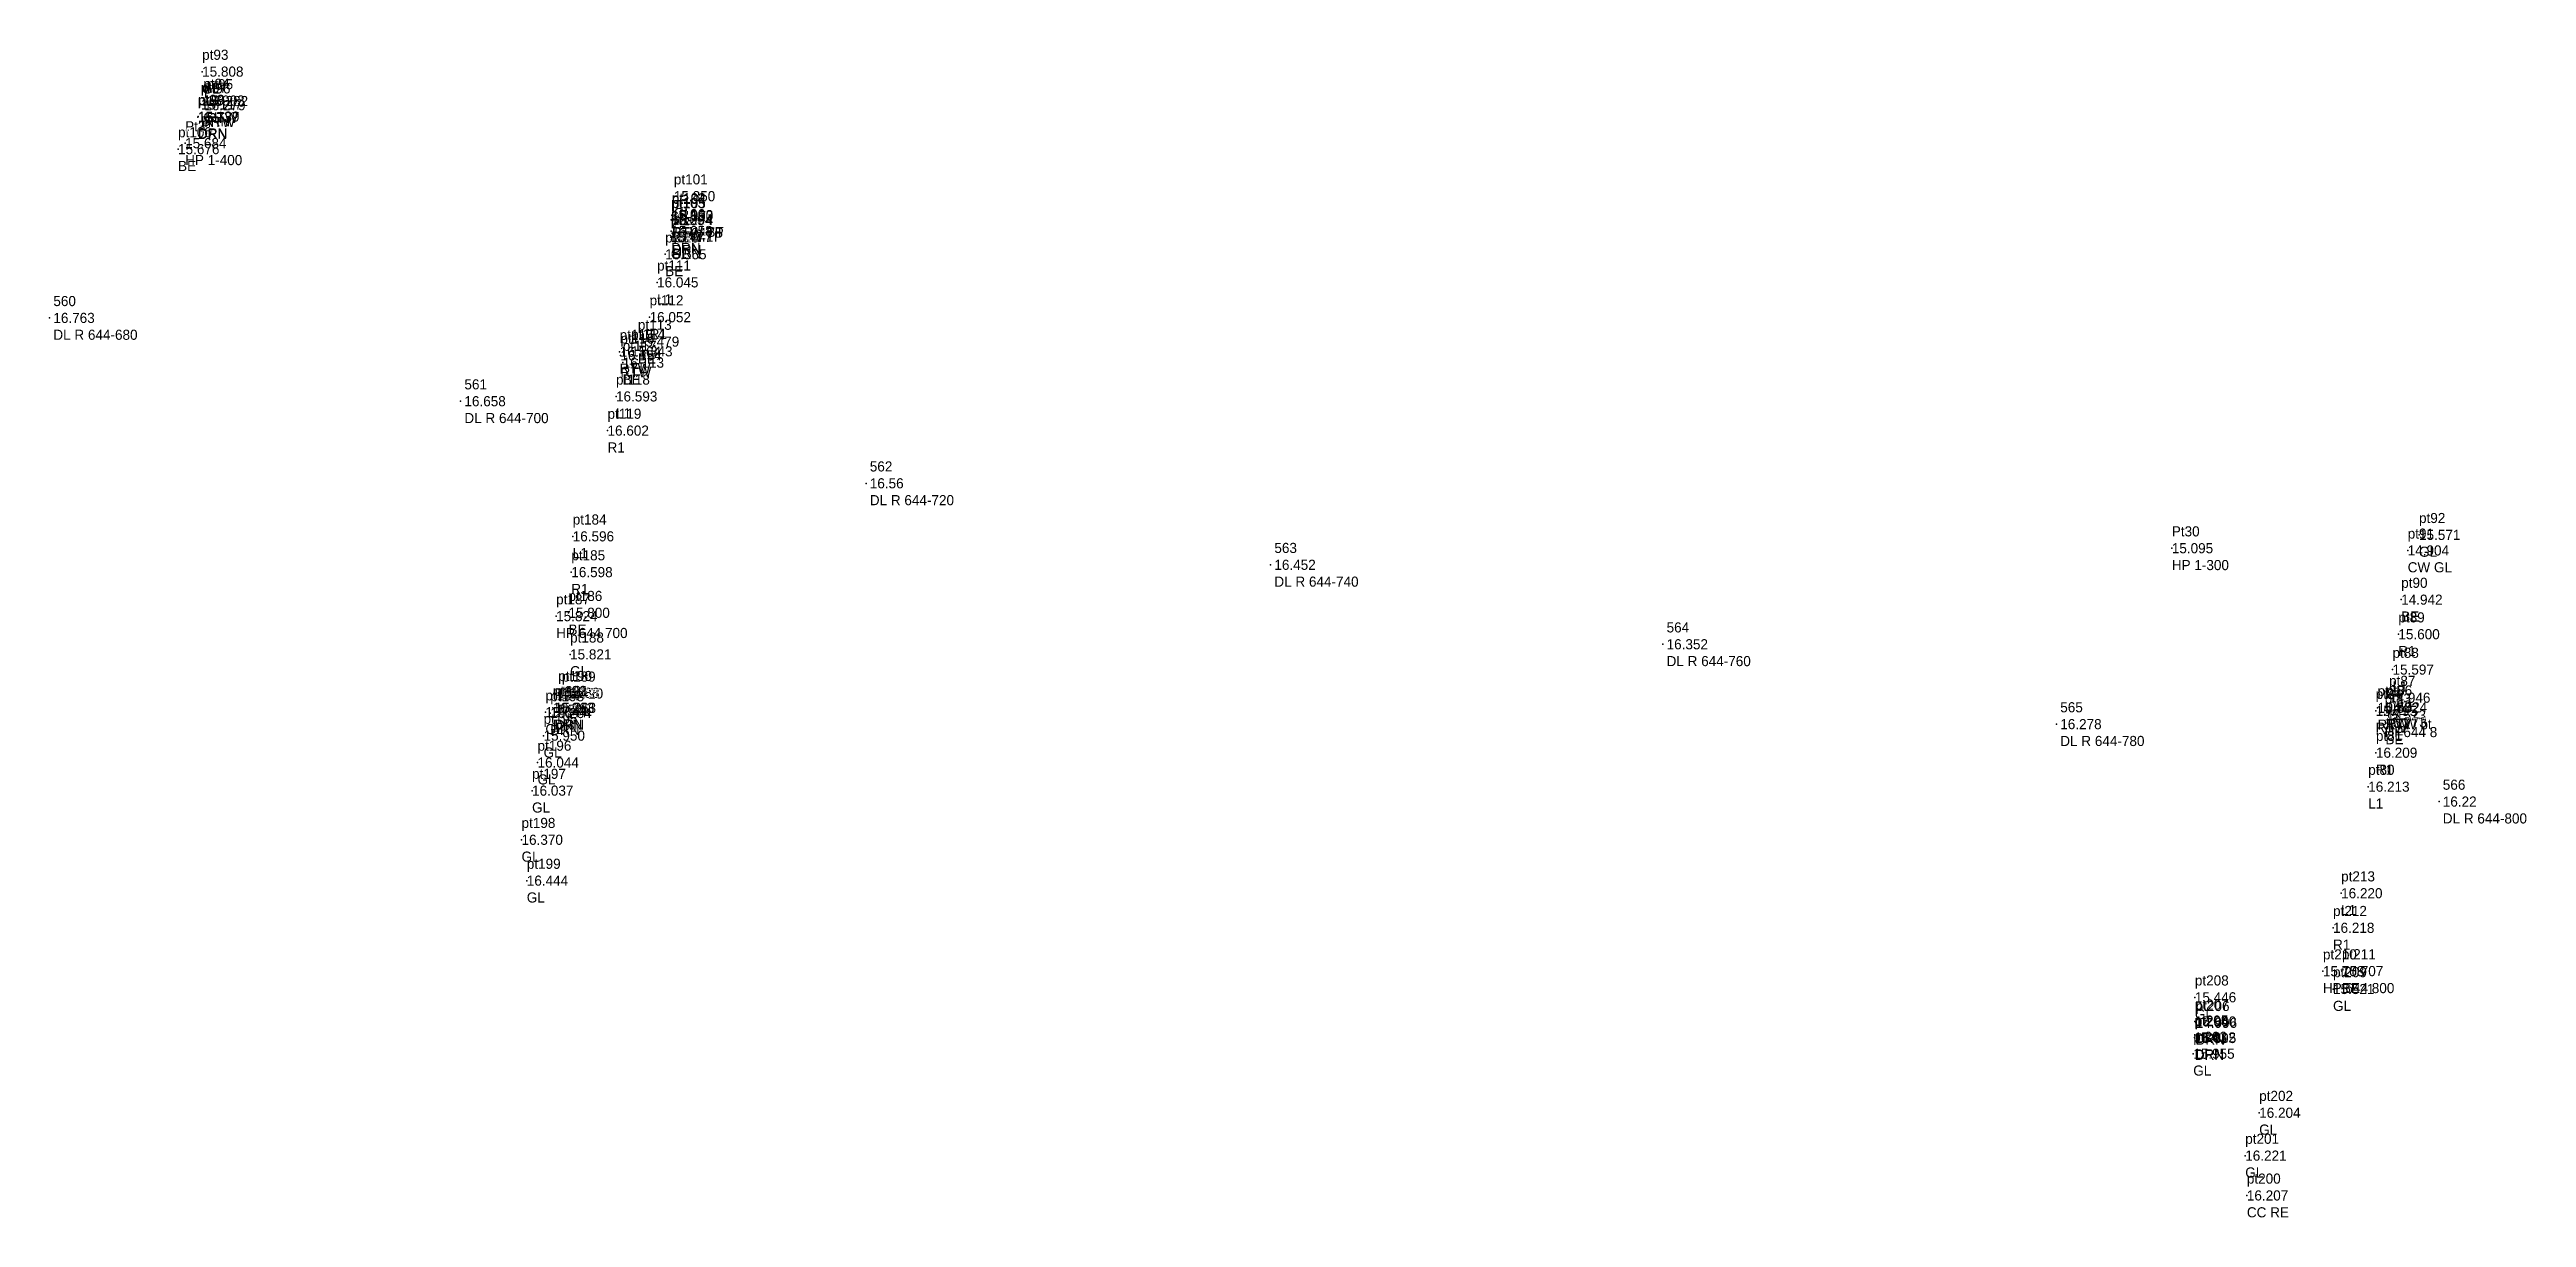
# Model space of a CAD drawing. Header units: metres. Extents: x 169978 to 830021, y 964681 to 1014880.
# Drawn here: x 178267.3 to 178389.7, y 975471.7 to 975529.5 of the extents above; entities that cross this region are included whole.
import ezdxf

# ---------------------------------------------------------------- set-up
doc = ezdxf.new("R2010")
doc.units = ezdxf.units.M

msp = doc.modelspace()

# ---------------------------------------------------------------- texts
at = {"layer": 'MDU TO TCNMEJ TO TN CS 644 500 To 645 700 UL & DL_SurveyPoint', "color": 7, "char_height": 0.5, "attachment_point": 4}
for s, insert, width in [('pt93\\P15.808\\PGL', (178274.83, 975528.4, 15.81), 3), ('pt98\\P15.139\\PDRN', (178274.63, 975526.18, 15.14), 3), ('pt99\\P15.737\\PDRN', (178274.62, 975526.15, 15.74), 3), ('pt97\\P15.117\\PDRN', (178274.77, 975526.78, 15.12), 3), ('pt94\\P15.903\\PGL', (178274.89, 975526.97, 15.9), 3), ('pt96\\P16.279\\PRTW', (178274.93, 975526.74, 16.28), 3), ('pt95\\P16.282\\PRTW', (178275.06, 975526.95, 16.28), 3), ('pt100\\P15.676\\PBE', (178273.64, 975524.57, 15.68), 3), ('pt102\\P15.933\\PRTW BT', (178298.05, 975521.31, 15.93), 3.5), ('pt104\\P16.190\\PRTW TP', (178298.05, 975521.28, 16.19), 3.5), ('pt101\\P15.850\\PGL', (178298.15, 975522.24, 15.85), 3), ('pt109\\P15.477\\PGL', (178298, 975520.22, 15.48), 3), ('pt103\\P16.204\\PRTW TP', (178298.02, 975521.08, 16.2), 3.5), ('pt106\\P15.058\\PDRN', (178298.02, 975520.52, 15.06), 3), ('pt105\\P15.084\\PDRN', (178298.05, 975521.06, 15.08), 3), ('pt107\\P15.647\\PDRN', (178298.06, 975520.42, 15.65), 3), ('pt108\\P15.641\\PDRN', (178298.06, 975520.24, 15.64), 3), ('pt110\\P15.565\\PBE', (178297.72, 975519.37, 15.56), 3), ('pt111\\P16.045\\PL1', (178297.32, 975517.98, 16.05), 3), ('pt112\\P16.052\\PR1', (178296.95, 975516.26, 16.05), 3), ('pt113\\P15.479\\PBE', (178296.37, 975515.05, 15.48), 3), ('pt115\\P16.164\\PRTW ', (178295.47, 975514.55, 16.16), 3), ('pt116\\P16.154\\PRTW ', (178295.51, 975514.37, 16.15), 3), ('pt117\\P16.113\\PBE', (178295.62, 975514.01, 16.11), 3), ('pt114\\P15.343\\PFL', (178296.04, 975514.57, 15.34), 3), ('pt118\\P16.593\\PL1', (178295.29, 975512.34, 16.59), 3), ('pt119\\P16.602\\PR1', (178294.87, 975510.65, 16.6), 3), ('pt184\\P16.596\\PL1', (178293.15, 975505.42, 16.6), 3), ('pt92\\P15.571\\PGL', (178384.42, 975505.49, 15.57), 3), ('pt91\\P14.904\\PCW GL', (178383.86, 975504.72, 14.9), 3), ('pt185\\P16.598\\PR1', (178293.08, 975503.65, 16.6), 3), ('pt186\\P15.800\\PBE', (178292.94, 975501.64, 15.8), 3), ('pt90\\P14.942\\PBE', (178383.54, 975502.29, 14.94), 3), ('pt187\\P15.824\\PHP 644 700', (178292.33, 975501.47, 15.82), 5.5), ('pt89\\P15.600\\PR1', (178383.4, 975500.58, 15.6), 3), ('pt188\\P15.821\\PGL', (178293.02, 975499.58, 15.82), 3), ('pt88\\P15.597\\PL1', (178383.11, 975498.83, 15.6), 3), ('pt194\\P15.644\\PGL', (178291.8, 975496.72, 15.64), 3), ('pt193\\P16.264\\PDRN', (178292.04, 975496.68, 16.26), 3), ('pt192\\P16.263\\PDRN', (178292.17, 975496.94, 16.26), 3), ('pt191\\P15.263\\PDRN', (178292.26, 975496.94, 15.26), 3), ('pt190\\P15.288\\PDRN', (178292.43, 975497.68, 15.29), 3), ('pt189\\P15.720\\PDRN', (178292.61, 975497.65, 15.72), 3), ('pt84\\P15.795\\PRTW', (178382.28, 975496.79, 15.79), 3), ('pt85\\P15.802\\PRTW', (178382.37, 975496.94, 15.8), 3), ('pt86\\P14.824\\PRTW bt', (178382.78, 975496.96, 14.82), 3.5), ('pt87\\P14.946\\PBE', (178382.94, 975497.44, 14.95), 3), ('pt195\\P15.950\\PGL', (178291.71, 975495.56, 15.95), 3), ('pt83\\P15.523\\PHP644 8', (178382.72, 975496.57, 15.52), 4), ('pt82\\P15.773\\PBE', (178382.76, 975496.22, 15.77), 3), ('pt196\\P16.044\\PGL', (178291.41, 975494.23, 16.04), 3), ('pt81\\P16.209\\PR1', (178382.29, 975494.72, 16.21), 3), ('pt80\\P16.213\\PL1', (178381.91, 975493.04, 16.21), 3), ('pt197\\P16.037\\PGL', (178291.14, 975492.84, 16.04), 3), ('pt198\\P16.370\\PGL', (178290.62, 975490.41, 16.37), 3), ('pt199\\P16.444\\PGL', (178290.88, 975488.39, 16.44), 3), ('pt213\\P16.220\\PL1', (178380.57, 975487.77, 16.22), 3), ('pt212\\P16.218\\PR1', (178380.17, 975486.06, 16.22), 3), ('pt210\\P15.708\\PHP 644 800', (178379.67, 975483.91, 15.71), 5.5), ('pt211\\P15.707\\PBE', (178380.61, 975483.92, 15.71), 3), ('pt208\\P15.446\\PGL', (178373.34, 975482.62, 15.45), 3), ('pt209\\P15.521\\PGL', (178380.17, 975483.03, 15.52), 3), ('pt207\\P15.360\\PDRN', (178373.34, 975481.43, 15.36), 3), ('pt206\\P14.996\\PDRN', (178373.38, 975481.36, 15), 3), ('pt203\\P15.955\\PGL', (178373.26, 975479.83, 15.96), 3), ('pt205\\P15.012\\PDRN', (178373.32, 975480.64, 15.01), 3), ('pt204\\P15.895\\PDRN', (178373.34, 975480.61, 15.89), 3), ('pt202\\P16.204\\PGL', (178376.52, 975476.91, 16.2), 3), ('pt201\\P16.221\\PGL', (178375.83, 975474.79, 16.22), 3), ('pt200\\P16.207\\PCC RE', (178375.91, 975472.82, 16.21), 3)]:
    msp.add_mtext(s, dxfattribs=dict(at, insert=insert, width=width))
at = {"layer": 'MDU TO TN 3MVN TOMLMR  CH 0-400 TO 5-800_SurveyPoint', "color": 7, "char_height": 0.5, "width": 4.5, "attachment_point": 4}
for s, insert in [('Pt31\\P15.684\\PHP 1-400', (178273.99, 975524.86, 15.68)), ('Pt30\\P15.095\\PHP 1-300', (178372.2, 975504.83, 15.1))]:
    msp.add_mtext(s, dxfattribs=dict(at, insert=insert))
at = {"layer": 'MEJ TO TN CH635-600 TOCH647-200_Survey', "char_height": 0.5, "width": 6.5, "attachment_point": 4}
for s, insert in [(' 560\\P 16.763\\P DL R 644-680', (178267.29, 975516.22, 16.76)), (' 561\\P 16.658\\P DL R 644-700', (178287.61, 975512.1, 16.66)), (' 562\\P 16.56\\P DL R 644-720', (178307.65, 975508.04, 16.56)), (' 563\\P 16.452\\P DL R 644-740', (178327.65, 975504.01, 16.45)), (' 564\\P 16.352\\P DL R 644-760', (178347.04, 975500.08, 16.35)), (' 565\\P 16.278\\P DL R 644-780', (178366.5, 975496.13, 16.28)), (' 566\\P 16.22\\P DL R 644-800', (178385.41, 975492.3, 16.22))]:
    msp.add_mtext(s, dxfattribs=dict(at, insert=insert))

# ---------------------------------------------------------------- linework, layer by layer
at = {"layer": 'MDU TO TCNMEJ TO TN CS 644 500 To 645 700 UL & DL_SurveyPoint'}
for p in [(178274.83, 975528.4, 15.81), (178274.62, 975526.15, 15.74), (178274.63, 975526.18, 15.14), (178274.77, 975526.78, 15.12), (178274.89, 975526.97, 15.9), (178274.93, 975526.74, 16.28), (178275.06, 975526.95, 16.28), (178273.64, 975524.57, 15.68), (178298.15, 975522.24, 15.85), (178298.02, 975521.08, 16.2), (178298.05, 975521.31, 15.93), (178298.05, 975521.28, 16.19), (178298.05, 975521.06, 15.08), (178298, 975520.22, 15.48), (178298.02, 975520.52, 15.06), (178298.06, 975520.42, 15.65), (178298.06, 975520.24, 15.64), (178297.72, 975519.37, 15.56), (178297.32, 975517.98, 16.05), (178296.95, 975516.26, 16.05), (178296.37, 975515.05, 15.48), (178295.47, 975514.55, 16.16), (178295.51, 975514.37, 16.15), (178295.62, 975514.01, 16.11), (178296.04, 975514.57, 15.34), (178295.29, 975512.34, 16.59), (178294.87, 975510.65, 16.6), (178293.15, 975505.42, 16.6), (178384.42, 975505.49, 15.57), (178383.86, 975504.72, 14.9), (178293.08, 975503.65, 16.6), (178292.33, 975501.47, 15.82), (178292.94, 975501.64, 15.8), (178383.54, 975502.29, 14.94), (178383.4, 975500.58, 15.6), (178293.02, 975499.58, 15.82), (178383.11, 975498.83, 15.6), (178291.8, 975496.72, 15.64), (178292.04, 975496.68, 16.26), (178292.17, 975496.94, 16.26), (178292.26, 975496.94, 15.26), (178292.43, 975497.68, 15.29), (178292.61, 975497.65, 15.72), (178382.28, 975496.79, 15.79), (178382.37, 975496.94, 15.8), (178382.72, 975496.57, 15.52), (178382.78, 975496.96, 14.82), (178382.94, 975497.44, 14.95), (178291.71, 975495.56, 15.95), (178382.76, 975496.22, 15.77), (178291.41, 975494.23, 16.04), (178382.29, 975494.72, 16.21), (178291.14, 975492.84, 16.04), (178381.91, 975493.04, 16.21), (178290.62, 975490.41, 16.37), (178290.88, 975488.39, 16.44), (178380.57, 975487.77, 16.22), (178380.17, 975486.06, 16.22), (178379.67, 975483.91, 15.71), (178380.61, 975483.92, 15.71), (178373.34, 975482.62, 15.45), (178380.17, 975483.03, 15.52), (178373.32, 975480.64, 15.01), (178373.34, 975481.43, 15.36), (178373.34, 975480.61, 15.89), (178373.38, 975481.36, 15), (178373.26, 975479.83, 15.96), (178376.52, 975476.91, 16.2), (178375.83, 975474.79, 16.22), (178375.91, 975472.82, 16.21)]:
    msp.add_point(p, dxfattribs=at)
at = {"layer": 'MDU TO TN 3MVN TOMLMR  CH 0-400 TO 5-800_SurveyPoint'}
for p in [(178273.99, 975524.86, 15.68), (178372.2, 975504.83, 15.1)]:
    msp.add_point(p, dxfattribs=at)
at = {"layer": 'MEJ TO TN CH635-600 TOCH647-200_Survey'}
for p in [(178267.29, 975516.22, 16.76), (178287.61, 975512.1, 16.66), (178307.65, 975508.04, 16.56), (178327.65, 975504.01, 16.45), (178347.04, 975500.08, 16.35), (178366.5, 975496.13, 16.28), (178385.41, 975492.3, 16.22)]:
    msp.add_point(p, dxfattribs=at)

msp.set_redraw_order([(e.dxf.handle, doc.entitydb.next_handle()) for e in msp.query("TEXT MTEXT ATTDEF DIMENSION ARC_DIMENSION")])  # texts and dimensions are drawn at this point

doc.saveas('drawing.dxf')
